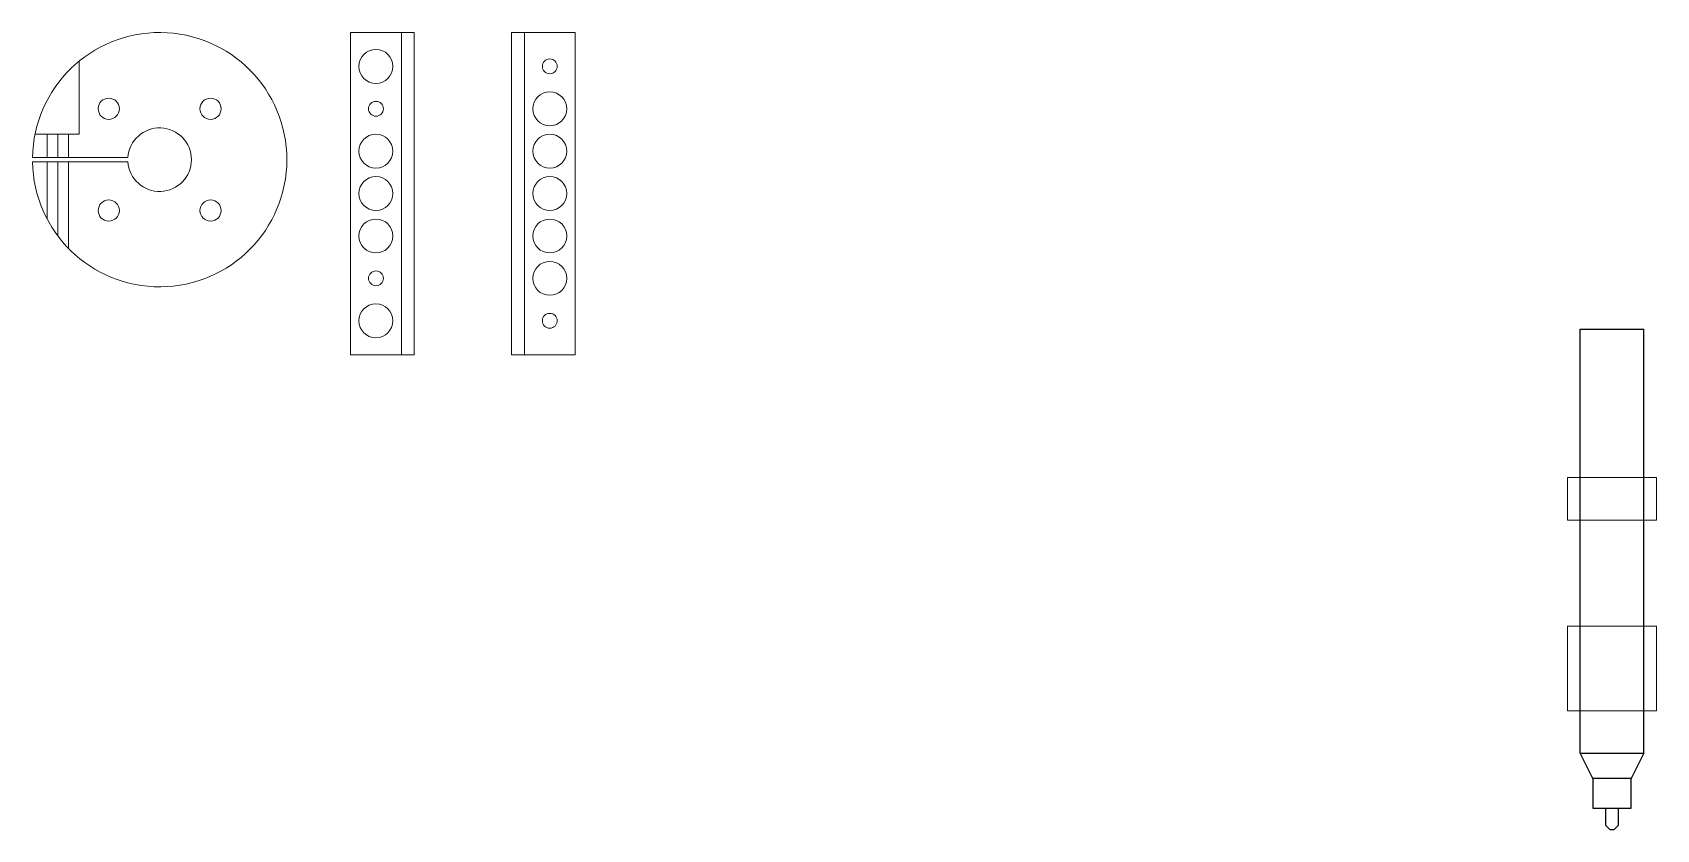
# Model space of a CAD drawing. Header units: millimetres. Extents: x -930 to 1800, y -2430 to 1500.
# Drawn here: x 1120 to 1503, y -2418 to -2230 of the extents above; entities that cross this region are included whole.
import ezdxf

# ---------------------------------------------------------------- set-up
doc = ezdxf.new("R2010")
doc.units = ezdxf.units.MM
doc.layers.add('help', color=6, linetype='Continuous', lineweight=0, true_color=0xff00ff)
doc.layers.add('housing', color=3, linetype='Continuous', lineweight=0, true_color=0x00ff00)
doc.layers.add('pen', color=4, linetype='Continuous', true_color=0x00ffff)

msp = doc.modelspace()

# ---------------------------------------------------------------- linework, layer by layer
at = {"layer": 'help'}
for p, q in [((1123.5, -2254), (1123.5, -2259.5)), ((1126, -2254), (1126, -2259.5)), ((1128.5, -2254), (1128.5, -2259.5)), ((1123.5, -2260.5), (1123.5, -2274.06)), ((1126, -2278), (1126, -2260.5)), ((1128.5, -2260.5), (1128.5, -2280.92))]:
    msp.add_line(p, q, dxfattribs=at)
at = {"layer": 'housing'}
for p, q in [((1210, -2230), (1195, -2230)), ((1195, -2230), (1195, -2306)), ((1207, -2230), (1207, -2306)), ((1210, -2306), (1210, -2230)), ((1248, -2230), (1233, -2230)), ((1233, -2230), (1233, -2306)), ((1236, -2230), (1236, -2306)), ((1248, -2306), (1248, -2230)), ((1131, -2254), (1131, -2236.78)), ((1120.61, -2254), (1131, -2254)), ((1120, -2259.5), (1142.52, -2259.5)), ((1142.52, -2260.5), (1120, -2260.5)), ((1195, -2306), (1210, -2306)), ((1233, -2306), (1248, -2306)), ((1482, -2345), (1482, -2335)), ((1482, -2335), (1503, -2335)), ((1503, -2335), (1503, -2345)), ((1482, -2345), (1503, -2345)), ((1482, -2390), (1482, -2370)), ((1482, -2370), (1503, -2370)), ((1503, -2370), (1503, -2390)), ((1503, -2390), (1482, -2390))]:
    msp.add_line(p, q, dxfattribs=at)
for centre, radius in [((1201, -2238), 4), ((1242, -2238), 1.75), ((1242, -2248), 4), ((1138, -2248), 2.5), ((1162, -2248), 2.5), ((1201, -2248), 1.75), ((1201, -2258), 4), ((1242, -2258), 4), ((1201, -2268), 4), ((1242, -2268), 4), ((1138, -2272), 2.5), ((1162, -2272), 2.5), ((1201, -2278), 4), ((1242, -2278), 4), ((1201, -2288), 1.75), ((1242, -2288), 4), ((1201, -2298), 4), ((1242, -2298), 1.75)]:
    msp.add_circle(centre, radius, dxfattribs=at)
for radius, start, end in [(30, 180.9548, 179.045), (7.5, 183.8226, 176.1774)]:
    msp.add_arc((1150, -2260), radius, start, end, dxfattribs=at)
at = {"layer": 'pen'}
for p, q in [((1485, -2400), (1485, -2300)), ((1485, -2300), (1500, -2300)), ((1500, -2400), (1500, -2300)), ((1485, -2400), (1500, -2400)), ((1488, -2406), (1485, -2400)), ((1500, -2400), (1497, -2406)), ((1497, -2406), (1488, -2406)), ((1488, -2406), (1488, -2413)), ((1497, -2413), (1497, -2406)), ((1488, -2413), (1497, -2413)), ((1491, -2413), (1491, -2417)), ((1494, -2417), (1494, -2413)), ((1491, -2417), (1492, -2418)), ((1492, -2418), (1493, -2418)), ((1493, -2418), (1494, -2417))]:
    msp.add_line(p, q, dxfattribs=at)

doc.saveas('drawing.dxf')
